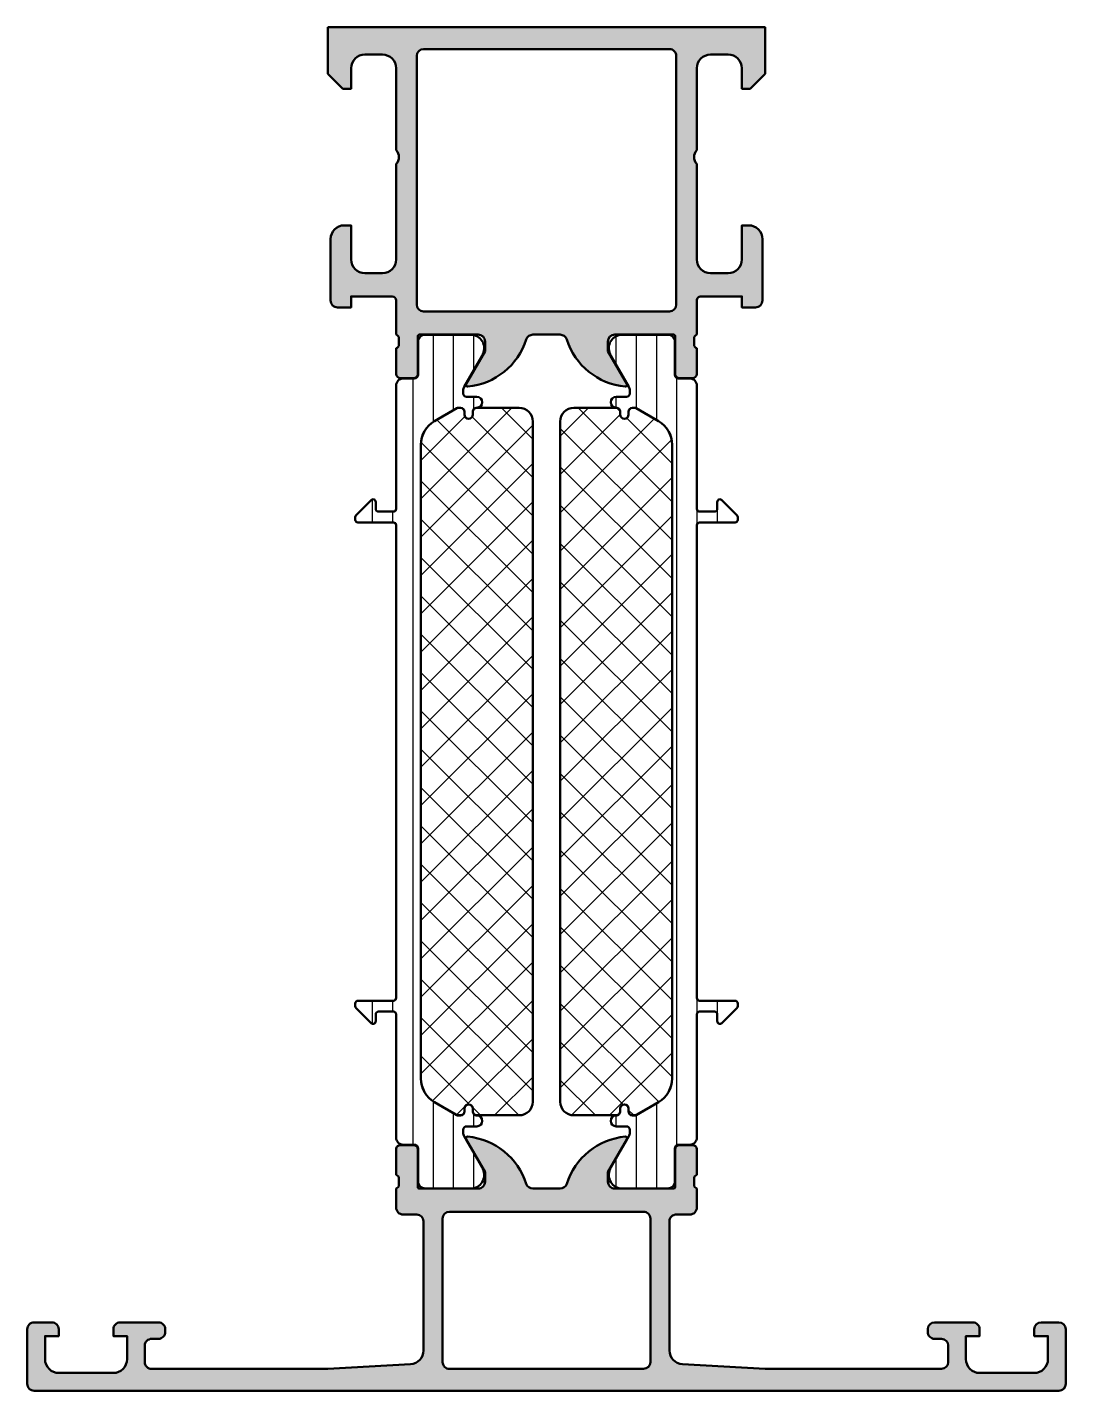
# Model space of a CAD drawing. Extents: x 0 to 76, y 0 to 99.8.
import ezdxf

# ---------------------------------------------------------------- set-up
doc = ezdxf.new("R2010")
doc.units = 0
for name, color, linetype, lineweight in [('0S-Alu contour', 7, 'Continuous', 50), ('0S-Alu hatch', 252, 'Continuous', 25), ('0S-Plastic contour', 254, 'Continuous', 50), ('0S-Plastic hatch', 253, 'Continuous', 25), ('0S-PT contour', 91, 'Continuous', 50), ('0S-PT hatch', 103, 'Continuous', 25)]:
    doc.layers.add(name, color=color, linetype=linetype, lineweight=lineweight)
pattern_1 = [(90, (0, 0), (-1.4859, 0), [])]
pattern_2 = [(135, (0, 0), (-1.403165018917055, -1.403165018917055), []), (225, (0, 0), (1.403165018917055, -1.403165018917055), [])]

# ---------------------------------------------------------------- blocks, each defined once
blk = doc.blocks.new('445660__967BA9CB_FB9E_4D82_89DA_151A6E9D905D_')
at = {"layer": '0S-Alu hatch'}
h = blk.add_hatch(color=256, dxfattribs=at)
edge = h.paths.add_edge_path()
edge.add_line((21.99997015381813, 99.8), (21.99997015381816, 96.4))
edge.add_line((21.99997015381816, 96.4), (23.09997015381813, 95.29999999999998))
edge.add_line((23.09997015381813, 95.29999999999998), (23.69997015381812, 95.29999999999998))
edge.add_line((23.69997015381812, 95.29999999999998), (23.69997015381809, 96.79999999999998))
edge.add_ellipse((24.69997015381809, 96.80000000000001), major_axis=(-0.9999999999999928, 0), ratio=1, start_angle=269.9999999999996, end_angle=360, ccw=False)
edge.add_line((24.69997015381809, 97.80000000000001), (25.99997015381813, 97.80000000000001))
edge.add_ellipse((25.99997015381812, 96.79999999999998), major_axis=(-1.000000000000014, 0), ratio=1, start_angle=180, end_angle=269.9999999999994, ccw=False)
edge.add_line((26.99997015381814, 96.79999999999998), (26.99997015381813, 90.8))
edge.add_ellipse((26.47497015381813, 90.29999999999998), major_axis=(-0.7250000000000014, 0), ratio=1, start_angle=136.3971810272965, end_angle=223.6028189727035, ccw=False)
edge.add_line((26.99997015381813, 89.8), (26.99997015381813, 82.79999999999998))
edge.add_ellipse((25.99997015381814, 82.79999999999998), major_axis=(-0.9999999999999928, 0), ratio=1, start_angle=89.9999999999996, end_angle=180, ccw=False)
edge.add_line((25.99997015381813, 81.79999999999998), (24.69997015381809, 81.79999999999998))
edge.add_ellipse((24.69997015381813, 82.80000000000001), major_axis=(-1.000000000000014, 0), ratio=1, start_angle=0, end_angle=89.99999999999778, ccw=False)
edge.add_line((23.69997015381811, 82.80000000000001), (23.69997015381812, 85.29999999999998))
edge.add_line((23.69997015381812, 85.29999999999998), (23.19997015381812, 85.29999999999998))
edge.add_arc((23.19997015381813, 84.29999999999997), 1.000000000000014, 90.0000000000004, 180)
edge.add_line((22.19997015381812, 84.29999999999997), (22.19997015381812, 79.79999999999998))
edge.add_arc((22.69997015381817, 79.80000000000003), 0.5000000000000498, 180, 270.0000000000073)
edge.add_line((22.69997015381823, 79.29999999999998), (23.69997015381812, 79.29999999999998))
edge.add_line((23.69997015381812, 79.29999999999998), (23.69997015381812, 80.10000000000001))
edge.add_line((23.69997015381812, 80.10000000000001), (26.69997015381818, 80.09999999999998))
edge.add_ellipse((26.69997015381816, 79.79999999999998), major_axis=(-0.2999999999999971, 0), ratio=1, start_angle=180, end_angle=269.9999999999959, ccw=False)
edge.add_line((26.99997015381816, 79.79999999999995), (26.99997015381811, 77.30000000000011))
edge.add_ellipse((26.92113370727502, 77.0324794080069), major_axis=(-0.2788950563275283, 0), ratio=1, start_angle=178.8354106259038, end_angle=253.5801235805044, ccw=False)
edge.add_line((27.19997115381815, 77.02681100000854), (27.19997115381817, 76.57321700000854))
edge.add_ellipse((26.921103058175, 76.56755634053147), major_axis=(-0.2789255417371472, 0), ratio=1, start_angle=106.42459455535459, end_angle=181.1628700728891, ccw=False)
edge.add_line((26.99997015381816, 76.30001300000853), (26.99997015381816, 74.42000200000003))
edge.add_arc((27.29997015381817, 74.42000200000004), 0.3000000000000007, 180, 270)
edge.add_line((27.29997015381817, 74.12000200000004), (28.27994447286095, 74.12000200000003))
edge.add_arc((28.27994447286095, 74.42000200000004), 0.3000000000000114, 269.9999999999993, 360)
edge.add_line((28.57994447286096, 74.42000200000003), (28.57994447286095, 77.18000000000004))
edge.add_ellipse((28.69994447286093, 77.18000000000004), major_axis=(-0.1199999999999797, 0), ratio=1, start_angle=269.9999999999949, end_angle=360, ccw=False)
edge.add_line((28.69994447286094, 77.30000000000001), (32.99997015381808, 77.29999999999995))
edge.add_ellipse((32.99997015381809, 76.79999999999998), major_axis=(-0.4999999999999858, 0), ratio=1, start_angle=180, end_angle=270.0000000000008, ccw=False)
edge.add_line((33.49997015381808, 76.80000000000003), (33.49997015381794, 76.09999999999991))
edge.add_line((33.49997015381794, 76.09999999999991), (32.11847469619562, 73.70717967697242))
edge.add_arc((32.23808993846623, 73.63811978464827), 0.1381197846482605, 149.9999999999914, 275.6225775507939)
edge.add_arc((31.76174691264455, 78.47660886184728), 4.999999999999428, 275.6225775507894, 342.2515836439257)
edge.add_ellipse((36.99997015381832, 76.79999999999944), major_axis=(-0.5000000000005516, 0), ratio=1, start_angle=270.0000000000277, end_angle=342.251583643967, ccw=False)
edge.add_line((36.99997015381808, 77.3), (38.99997015381818, 77.3))
edge.add_ellipse((38.99997015381785, 76.7999999999994), major_axis=(-0.5000000000005969, 0), ratio=1, start_angle=197.7484163560261, end_angle=269.99999999996254, ccw=False)
edge.add_arc((44.2381933949916, 78.47660886184717), 4.999999999999328, 197.7484163560742, 264.3774224492107)
edge.add_arc((43.76185036916996, 73.63811978464831), 0.1381197846483201, 264.3774224491908, 389.9999999999938)
edge.add_line((43.88146561144065, 73.70717967697244), (42.49997015381825, 76.09999999999994))
edge.add_line((42.49997015381825, 76.09999999999994), (42.49997015381821, 76.80000000000004))
edge.add_ellipse((42.99997015381817, 76.80000000000003), major_axis=(-0.4999999999999503, 0), ratio=1, start_angle=270, end_angle=360, ccw=False)
edge.add_line((42.99997015381817, 77.29999999999998), (47.29999583477535, 77.3))
edge.add_ellipse((47.29999583477535, 77.18000000000002), major_axis=(-0.1199999999999761, 0), ratio=1, start_angle=180, end_angle=270, ccw=False)
edge.add_line((47.41999583477531, 77.18000000000002), (47.41999583477531, 74.42000200000003))
edge.add_arc((47.71999583477531, 74.42000200000004), 0.3000000000000043, 180, 270.0000000000013)
edge.add_line((47.71999583477532, 74.12000200000003), (48.6999701538181, 74.12000200000003))
edge.add_arc((48.6999701538181, 74.42000200000004), 0.3000000000000114, 270, 360)
edge.add_line((48.99997015381811, 74.42000200000003), (48.9999701538181, 76.30001300000853))
edge.add_ellipse((49.07883724946128, 76.56755634053148), major_axis=(-0.2789255417371599, 0), ratio=1, start_angle=-1.1628700728833792, end_angle=73.57540544464422, ccw=False)
edge.add_line((48.79996915381809, 76.57321700000853), (48.79996915381809, 77.02681100000854))
edge.add_ellipse((49.07880660036114, 77.03247940800692), major_axis=(-0.278895056327431, 0), ratio=1, start_angle=-73.58012358050689, end_angle=1.1645893740997053, ccw=False)
edge.add_line((48.9999701538181, 77.30000000000003), (48.9999701538181, 79.79999999999995))
edge.add_ellipse((49.29997015381811, 79.79999999999998), major_axis=(-0.3000000000000043, 0), ratio=1, start_angle=269.9999999999932, end_angle=360, ccw=False)
edge.add_line((49.29997015381815, 80.09999999999998), (52.29997015381814, 80.10000000000004))
edge.add_line((52.29997015381814, 80.10000000000004), (52.29997015381814, 79.30000000000001))
edge.add_line((52.29997015381814, 79.30000000000001), (53.29997015381811, 79.29999999999998))
edge.add_arc((53.29997015381813, 79.79999999999998), 0.5, 269.9999999999984, 360)
edge.add_line((53.79997015381813, 79.8), (53.79997015381814, 84.30000000000001))
edge.add_arc((52.79997015381815, 84.30000000000001), 0.9999999999999928, 0, 90.0000000000004)
edge.add_line((52.79997015381814, 85.30000000000001), (52.29997015381814, 85.29999999999998))
edge.add_line((52.29997015381814, 85.29999999999998), (52.29997015381817, 82.80000000000001))
edge.add_ellipse((51.29997015381817, 82.79999999999998), major_axis=(-0.9999999999999928, 0), ratio=1, start_angle=89.9999999999996, end_angle=180, ccw=False)
edge.add_line((51.29997015381817, 81.80000000000001), (49.99997015381813, 81.79999999999998))
edge.add_ellipse((49.99997015381812, 82.79999999999998), major_axis=(-0.9999999999999857, 0), ratio=1, start_angle=0, end_angle=90.0000000000004, ccw=False)
edge.add_line((48.99997015381813, 82.79999999999998), (48.99997015381813, 89.8))
edge.add_ellipse((49.52497015381812, 90.29999999999998), major_axis=(-0.7249999999999939, 0), ratio=1, start_angle=-43.602818972704085, end_angle=43.602818972704085, ccw=False)
edge.add_line((48.99997015381813, 90.8), (48.99997015381813, 96.80000000000001))
edge.add_ellipse((49.99997015381814, 96.80000000000001), major_axis=(-1.000000000000007, 0), ratio=1, start_angle=270.0000000000004, end_angle=360, ccw=False)
edge.add_line((49.99997015381813, 97.80000000000001), (51.29997015381814, 97.80000000000001))
edge.add_ellipse((51.29997015381817, 96.80000000000003), major_axis=(-0.9999999999999715, 0), ratio=1, start_angle=180, end_angle=270.00000000000165, ccw=False)
edge.add_line((52.29997015381814, 96.80000000000003), (52.29997015381814, 95.29999999999998))
edge.add_line((52.29997015381814, 95.29999999999998), (52.89997015381814, 95.29999999999998))
edge.add_line((52.89997015381814, 95.29999999999998), (53.99997015381813, 96.4))
edge.add_line((53.99997015381813, 96.4), (53.99997015381813, 99.8))
edge.add_line((53.99997015381813, 99.8), (21.99997015381813, 99.8))
edge = h.paths.add_edge_path()
edge.add_ellipse((28.99997015381813, 97.70000000000002), major_axis=(-0.5, 0), ratio=1, start_angle=270, end_angle=360, ccw=False)
edge.add_line((28.99997015381813, 98.2), (46.9999701538181, 98.2))
edge.add_ellipse((46.99997015381811, 97.70000000000002), major_axis=(-0.5, 0), ratio=1, start_angle=180, end_angle=270.0000000000008, ccw=False)
edge.add_line((47.4999701538181, 97.70000000000002), (47.49997015381815, 79.5))
edge.add_ellipse((46.99997015381815, 79.5), major_axis=(-0.5, 0), ratio=1, start_angle=90, end_angle=180, ccw=False)
edge.add_line((46.99997015381815, 79), (28.99997015381816, 79))
edge.add_ellipse((28.99997015381816, 79.5), major_axis=(-0.5, 0), ratio=1, start_angle=0, end_angle=90, ccw=False)
edge.add_line((28.49997015381816, 79.5), (28.49997015381813, 97.70000000000002))
at = {"layer": '0S-Alu contour', "color": 7}
for points in [[(21.99997015381813, 99.8), (21.99997015381816, 96.4), (23.09997015381813, 95.29999999999998), (23.69997015381812, 95.29999999999998), (23.69997015381809, 96.79999999999998)], [(52.29997015381814, 96.80000000000003), (52.29997015381814, 95.29999999999998), (52.89997015381814, 95.29999999999998), (53.99997015381813, 96.4), (53.99997015381813, 99.8), (21.99997015381813, 99.8)], [(28.99997015381813, 98.2), (46.9999701538181, 98.2)], [(24.69997015381809, 97.80000000000001), (25.99997015381813, 97.80000000000001)], [(28.49997015381816, 79.5), (28.49997015381813, 97.70000000000002)], [(47.4999701538181, 97.70000000000002), (47.49997015381815, 79.5)], [(49.99997015381813, 97.80000000000001), (51.29997015381814, 97.80000000000001)], [(26.99997015381814, 96.79999999999998), (26.99997015381813, 90.8)], [(48.99997015381813, 90.8), (48.99997015381813, 96.80000000000001)], [(26.99997015381813, 89.8), (26.99997015381813, 82.79999999999998)], [(48.99997015381813, 82.79999999999998), (48.99997015381813, 89.8)], [(23.69997015381811, 82.80000000000001), (23.69997015381812, 85.29999999999998), (23.19997015381812, 85.29999999999998)], [(52.79997015381814, 85.30000000000001), (52.29997015381814, 85.29999999999998), (52.29997015381817, 82.80000000000001)], [(22.19997015381812, 84.29999999999997), (22.19997015381812, 79.79999999999998)], [(53.79997015381813, 79.8), (53.79997015381814, 84.30000000000001)], [(25.99997015381813, 81.79999999999998), (24.69997015381809, 81.79999999999998)], [(51.29997015381817, 81.80000000000001), (49.99997015381813, 81.79999999999998)], [(22.69997015381823, 79.29999999999998), (23.69997015381812, 79.29999999999998), (23.69997015381812, 80.10000000000001), (26.69997015381818, 80.09999999999998)], [(49.29997015381815, 80.09999999999998), (52.29997015381814, 80.10000000000004), (52.29997015381814, 79.30000000000001), (53.29997015381811, 79.29999999999998)], [(26.99997015381816, 79.79999999999995), (26.99997015381811, 77.30000000000011)], [(46.99997015381815, 79), (28.99997015381816, 79)], [(48.9999701538181, 77.30000000000003), (48.9999701538181, 79.79999999999995)], [(27.19997115381815, 77.02681100000854), (27.19997115381817, 76.57321700000854)], [(28.57994447286096, 74.42000200000003), (28.57994447286095, 77.18000000000004)], [(28.69994447286094, 77.30000000000001), (32.99997015381808, 77.29999999999995)], [(36.99997015381808, 77.3), (38.99997015381818, 77.3)], [(42.99997015381817, 77.29999999999998), (47.29999583477535, 77.3)], [(47.41999583477531, 77.18000000000002), (47.41999583477531, 74.42000200000003)], [(48.79996915381809, 76.57321700000853), (48.79996915381809, 77.02681100000854)], [(26.99997015381816, 76.30001300000853), (26.99997015381816, 74.42000200000003)], [(33.49997015381808, 76.80000000000003), (33.49997015381794, 76.09999999999991), (32.11847469619562, 73.70717967697242)], [(43.88146561144065, 73.70717967697244), (42.49997015381825, 76.09999999999994), (42.49997015381821, 76.80000000000004)], [(48.99997015381811, 74.42000200000003), (48.9999701538181, 76.30001300000853)], [(27.29997015381817, 74.12000200000004), (28.27994447286095, 74.12000200000003)], [(47.71999583477532, 74.12000200000003), (48.6999701538181, 74.12000200000003)]]:
    blk.add_lwpolyline(points, dxfattribs=at)
at = {"layer": '0S-Alu contour', "color": 7, "extrusion": (0, 0, -1)}
for centre, radius, start, end in [((-28.99997015381813, 97.70000000000002), 0.5, 0, 90), ((-46.99997015381811, 97.70000000000002), 0.5, 89.9999999999992, 180), ((-24.69997015381809, 96.80000000000001), 0.9999999999999928, 0, 90.0000000000004), ((-25.99997015381812, 96.79999999999998), 1.000000000000014, 90.00000000000063, 180), ((-49.99997015381814, 96.80000000000001), 1.000000000000007, 0, 89.99999999999959), ((-51.29997015381817, 96.80000000000003), 0.9999999999999715, 89.99999999999837, 180), ((-26.47497015381813, 90.29999999999998), 0.7250000000000015, 136.3971810272965, 223.6028189727035), ((-49.52497015381812, 90.29999999999998), 0.7249999999999939, 316.3971810272959, 43.6028189727041), ((-24.69997015381813, 82.80000000000001), 1.000000000000014, 270.0000000000022, 0), ((-25.99997015381814, 82.79999999999998), 0.9999999999999928, 180, 270.0000000000004), ((-49.99997015381812, 82.79999999999998), 0.9999999999999857, 269.9999999999996, 0), ((-51.29997015381817, 82.79999999999998), 0.9999999999999928, 180, 270.0000000000004), ((-26.69997015381816, 79.79999999999998), 0.2999999999999971, 90.00000000000406, 180), ((-49.29997015381811, 79.79999999999998), 0.3000000000000043, 0, 90.0000000000068), ((-28.99997015381816, 79.5), 0.5, 270, 0), ((-46.99997015381815, 79.5), 0.5, 180, 270), ((-26.92113370727502, 77.0324794080069), 0.2788950563275283, 106.4198764194956, 181.1645893740963), ((-28.69994447286093, 77.18000000000004), 0.1199999999999797, 0, 90.00000000000509), ((-32.99997015381809, 76.79999999999998), 0.4999999999999858, 89.9999999999992, 180), ((-36.99997015381832, 76.79999999999944), 0.5000000000005516, 17.74841635603297, 89.99999999997232), ((-38.99997015381785, 76.7999999999994), 0.5000000000005969, 90.00000000003746, 162.2515836439739), ((-42.99997015381817, 76.80000000000003), 0.4999999999999503, 0, 90), ((-47.29999583477535, 77.18000000000002), 0.1199999999999761, 90, 180), ((-49.07880660036114, 77.03247940800692), 0.278895056327431, 358.8354106259003, 73.58012358050703), ((-26.921103058175, 76.56755634053147), 0.2789255417371472, 178.8371299271109, 253.5754054446454), ((-49.07883724946128, 76.56755634053148), 0.2789255417371599, 286.4245945553559, 1.162870072883403)]:
    blk.add_arc(centre, radius, start, end, dxfattribs=at)
at = {"layer": '0S-Alu contour', "color": 7}
for centre, radius, start, end in [((23.19997015381813, 84.29999999999997), 1.000000000000014, 90.0000000000004, 180), ((52.79997015381815, 84.30000000000001), 0.9999999999999928, 0, 90.0000000000004), ((22.69997015381817, 79.80000000000003), 0.5000000000000498, 180, 270.0000000000073), ((53.29997015381813, 79.79999999999998), 0.5, 269.9999999999984, 0), ((31.76174691264455, 78.47660886184728), 4.999999999999428, 275.6225775507894, 342.2515836439257), ((44.2381933949916, 78.47660886184717), 4.999999999999328, 197.7484163560742, 264.3774224492107), ((27.29997015381817, 74.42000200000004), 0.3000000000000007, 180, 270), ((28.27994447286095, 74.42000200000004), 0.3000000000000114, 269.9999999999993, 0), ((47.71999583477531, 74.42000200000004), 0.3000000000000043, 180, 270.0000000000013), ((48.6999701538181, 74.42000200000004), 0.3000000000000114, 270, 0), ((32.23808993846623, 73.63811978464827), 0.1381197846482605, 149.9999999999914, 275.6225775507939), ((43.76185036916996, 73.63811978464831), 0.1381197846483201, 264.3774224491908, 29.99999999999381)]:
    blk.add_arc(centre, radius, start, end, dxfattribs=at)
blk = doc.blocks.new('284611__1ABC6D96_1D42_48DE_B78B_A7A9B4398F55___48828522_964F_4CF4_84F3_9948AF1035FC_')
at = {"layer": '0S-Plastic hatch'}
h = blk.add_hatch(dxfattribs=at)
h.set_pattern_fill('ANSI31', color=256, scale=0.4680000000000001, angle=45, style=0)
h.set_pattern_definition(pattern_1)
edge = h.paths.add_edge_path()
edge.add_line((48.99999999999998, 73.59000567891636), (48.99999999999998, 64.55000000000754))
edge.add_arc((49.19999999999994, 64.55000000000753), 0.1999999999999602, 180, 269.9999999999919)
edge.add_line((49.19999999999991, 64.35000000000757), (50.29999999999596, 64.35000000000746))
edge.add_arc((50.29999999999605, 64.55000000000766), 0.2000000000001876, 269.9999999999735, 360)
edge.add_line((50.49999999999624, 64.55000000000763), (50.49999999999624, 65.05000000000751))
edge.add_ellipse((50.69999999999623, 65.05000000000753), major_axis=(-0.2000000000000028, 0), ratio=1, start_angle=224.9999999999943, end_angle=360, ccw=False)
edge.add_line((50.84142135623356, 65.19142135624483), (51.94142135623353, 64.09142135624484))
edge.add_ellipse((51.79999999999614, 63.95000000000745), major_axis=(-0.2000000000001101, 0), ratio=1, start_angle=180, end_angle=224.9999999999972, ccw=False)
edge.add_line((51.99999999999625, 63.95000000000724), (51.99999999999601, 63.75000000000738))
edge.add_ellipse((51.79999999999623, 63.75000000000731), major_axis=(-0.1999999999997897, 0), ratio=1, start_angle=89.99999999998369, end_angle=180, ccw=False)
edge.add_line((51.79999999999616, 63.55000000000752), (49.19999999999617, 63.55000000000751))
edge.add_arc((49.19999999999616, 63.35000000001129), 0.1999999999962227, 89.99999999999797, 180)
edge.add_line((48.99999999999994, 63.3500000000113), (49.00000000000001, 28.74999999999598))
edge.add_arc((49.19999999999618, 28.74999999999598), 0.199999999996173, 180, 270.0000000000021)
edge.add_line((49.19999999999618, 28.54999999999981), (51.79999999999618, 28.54999999999983))
edge.add_ellipse((51.79999999999623, 28.35000000000003), major_axis=(-0.1999999999997932, 0), ratio=1, start_angle=180, end_angle=270.0000000000122, ccw=False)
edge.add_line((51.99999999999601, 28.34999999999995), (51.99999999999625, 28.15000000000009))
edge.add_ellipse((51.79999999999617, 28.14999999999987), major_axis=(-0.2000000000000739, 0), ratio=1, start_angle=135.0000000000072, end_angle=180, ccw=False)
edge.add_line((51.94142135623355, 28.00857864376252), (50.84142135623356, 26.90857864376251))
edge.add_ellipse((50.69999999999623, 27.04999999999981), major_axis=(-0.2000000000000071, 0), ratio=1, start_angle=0, end_angle=135.0000000000036, ccw=False)
edge.add_line((50.49999999999624, 27.04999999999981), (50.49999999999624, 27.54999999999967))
edge.add_arc((50.29999999999605, 27.54999999999968), 0.2000000000001876, 0, 90.00000000002441)
edge.add_line((50.29999999999596, 27.74999999999987), (49.20000000000375, 27.74999999999977))
edge.add_arc((49.20000000000378, 27.549999999996), 0.2000000000037687, 90.00000000000813, 180)
edge.add_line((49.00000000000002, 27.549999999996), (49.00000000000002, 18.50999432108362))
edge.add_ellipse((48.50000267890918, 18.50999432108363), major_axis=(-0.4999973210908309, 0), ratio=1, start_angle=89.99969301797552, end_angle=180, ccw=False)
edge.add_line((48.5, 18.00999699999998), (47.68966866666667, 18.00999699999998))
edge.add_arc((47.68966866666668, 17.70999699999997), 0.3000000000000114, 90.00000000000136, 180)
edge.add_line((47.38966866666666, 17.70999699999997), (47.39000061706368, 15.30999861706367))
edge.add_ellipse((46.89000463962506, 15.30999597743859), major_axis=(-0.4999959774455833, 0), ratio=1, start_angle=89.99969751881412, end_angle=180.0003024817733, ccw=False)
edge.add_line((46.89000199999999, 14.80999999999997), (43.41346050190053, 14.80999999999997))
edge.add_ellipse((43.55577115089189, 15.79981807472283), major_axis=(-0.9999960709244831, 0), ratio=1, start_angle=-32.72701609983977, end_angle=81.81839194810021, ccw=False)
edge.add_line((42.71451850190053, 16.34045299999997), (44.03303535120478, 18.6241914866604))
edge.add_arc((43.60002263447442, 18.87419146095995), 0.4999999999999899, 330.0000034006552, 360.0057438232341)
edge.add_line((44.10002263196196, 18.87424158527375), (44.0999999999906, 19.0999999999824))
edge.add_arc((43.84999999997312, 19.09999999998249), 0.2500000000174793, 0, 89.99999999999349)
edge.add_line((43.84999999997314, 19.34999999999997), (43.09959336060901, 19.35))
edge.add_ellipse((43.09959336060901, 19.74925907311675), major_axis=(-0.3992590731167524, 0), ratio=1, start_angle=-90, end_angle=90, ccw=False)
edge.add_arc((43.09959336060908, 20.45000000000003), 0.3014818537665249, 269.9999999999892, 360)
edge.add_line((43.40107521437561, 20.44999999999994), (43.4010752143756, 20.65057079528623))
edge.add_ellipse((43.70050441908936, 20.6505707952862), major_axis=(-0.2994292047137605, 0), ratio=1, start_angle=180, end_angle=360, ccw=False)
edge.add_line((43.99993362380313, 20.6505707952862), (43.99993362380313, 20.44999999999994))
edge.add_arc((44.29993362380307, 20.44999999999995), 0.2999999999999474, 180, 266.6063607285442)
edge.add_line((44.28217495791463, 20.1505260782875), (44.46501280946055, 20.15052607828744))
edge.add_arc((44.4650128094603, 20.35052607828743), 0.1999999999999886, 270.0000000000712, 300.0000000000682)
edge.add_line((44.5650128094605, 20.17732099753067), (46.2, 21.12128129211019))
edge.add_arc((45.20000000000005, 22.85333209967905), 1.999999999999963, 299.9999999999989, 360)
edge.add_line((47.20000000000001, 22.85333209967903), (47.2, 69.24666790036815))
edge.add_arc((45.20000000000012, 69.24666790036811), 1.999999999999886, 0, 60.00000000000095)
edge.add_line((46.20000000000003, 70.9787187079369), (44.56501280946051, 71.92267900251662))
edge.add_arc((44.46501280946054, 71.74947392175964), 0.2000000000000472, 60.00000000001675, 90.0000000000122)
edge.add_line((44.4650128094605, 71.9494739217597), (44.28217495791465, 71.94947392175965))
edge.add_arc((44.29993362380307, 71.65000000004719), 0.2999999999999496, 93.39363927145294, 180)
edge.add_line((43.99993362380313, 71.65000000004721), (43.99993362380312, 71.44942920476097))
edge.add_ellipse((43.70050441908936, 71.44942920476096), major_axis=(-0.2994292047137605, 0), ratio=1, start_angle=0, end_angle=180, ccw=False)
edge.add_line((43.4010752143756, 71.44942920476092), (43.4010752143756, 71.65000000004713))
edge.add_arc((43.09959336060904, 71.65000000004706), 0.3014818537665604, 0, 90.00000000000406)
edge.add_ellipse((43.09959336060901, 72.35074092693038), major_axis=(-0.3992590731167667, 0), ratio=1, start_angle=-89.99999999999898, end_angle=90.00000000000102, ccw=False)
edge.add_line((43.09959336060901, 72.75000000004712), (43.84999999997311, 72.75000000004721))
edge.add_arc((43.84999999997313, 73.00000000006469), 0.2500000000174651, 269.9999999999951, 360)
edge.add_line((44.0999999999906, 73.00000000006469), (44.10002263196195, 73.22575841472624))
edge.add_arc((43.60002263447445, 73.22580853904005), 0.4999999999999393, 359.9942561767659, 389.9999965993448)
edge.add_line((44.03303535120477, 73.47580851333957), (42.71451850190053, 75.75954699999998))
edge.add_ellipse((43.55577115089189, 76.30018192527712), major_axis=(-0.9999960709244742, 0), ratio=1, start_angle=-81.8183919481005, end_angle=32.727016099839375, ccw=False)
edge.add_line((43.41346050190053, 77.28999999999996), (46.89000199999997, 77.28999999999999))
edge.add_ellipse((46.89000463962504, 76.79000402256133), major_axis=(-0.4999959774456259, 0), ratio=1, start_angle=179.9996975182268, end_angle=270.00030248118503, ccw=False)
edge.add_line((47.39000061706369, 76.79000138293628), (47.38966866666666, 74.39000299999998))
edge.add_arc((47.68966866666665, 74.39000299999998), 0.2999999999999829, 180, 270.0000000000013)
edge.add_line((47.68966866666666, 74.090003), (48.50000000000001, 74.09000299999997))
edge.add_ellipse((48.50000267890919, 73.59000567891636), major_axis=(-0.4999973210907883, 0), ratio=1, start_angle=180, end_angle=270.0003069820254, ccw=False)
at = {"layer": '0S-Plastic contour', "color": 7}
for points in [[(43.41346050190053, 77.28999999999996), (46.89000199999997, 77.28999999999999)], [(47.39000061706369, 76.79000138293628), (47.38966866666666, 74.39000299999998)], [(44.03303535120477, 73.47580851333957), (42.71451850190053, 75.75954699999998)], [(47.68966866666666, 74.090003), (48.50000000000001, 74.09000299999997)], [(44.0999999999906, 73.00000000006469), (44.10002263196195, 73.22575841472624)], [(48.99999999999998, 73.59000567891636), (48.99999999999998, 64.55000000000754)], [(43.09959336060901, 72.75000000004712), (43.84999999997311, 72.75000000004721)], [(44.4650128094605, 71.9494739217597), (44.28217495791465, 71.94947392175965)], [(46.20000000000003, 70.9787187079369), (44.56501280946051, 71.92267900251662)], [(43.4010752143756, 71.44942920476092), (43.4010752143756, 71.65000000004713)], [(43.99993362380313, 71.65000000004721), (43.99993362380312, 71.44942920476097)], [(47.20000000000001, 22.85333209967903), (47.2, 69.24666790036815)], [(50.49999999999624, 64.55000000000763), (50.49999999999624, 65.05000000000751)], [(50.84142135623356, 65.19142135624483), (51.94142135623353, 64.09142135624484)], [(49.19999999999991, 64.35000000000757), (50.29999999999596, 64.35000000000746)], [(51.99999999999625, 63.95000000000724), (51.99999999999601, 63.75000000000738)], [(48.99999999999994, 63.3500000000113), (49.00000000000001, 28.74999999999598)], [(51.79999999999616, 63.55000000000752), (49.19999999999617, 63.55000000000751)], [(49.19999999999618, 28.54999999999981), (51.79999999999618, 28.54999999999983)], [(51.94142135623355, 28.00857864376252), (50.84142135623356, 26.90857864376251)], [(51.99999999999601, 28.34999999999995), (51.99999999999625, 28.15000000000009)], [(49.00000000000002, 27.549999999996), (49.00000000000002, 18.50999432108362)], [(50.29999999999596, 27.74999999999987), (49.20000000000375, 27.74999999999977)], [(50.49999999999624, 27.04999999999981), (50.49999999999624, 27.54999999999967)], [(44.5650128094605, 20.17732099753067), (46.2, 21.12128129211019)], [(43.40107521437561, 20.44999999999994), (43.4010752143756, 20.65057079528623)], [(43.99993362380313, 20.6505707952862), (43.99993362380313, 20.44999999999994)], [(44.28217495791463, 20.1505260782875), (44.46501280946055, 20.15052607828744)], [(43.84999999997314, 19.34999999999997), (43.09959336060901, 19.35)], [(44.10002263196196, 18.87424158527375), (44.0999999999906, 19.0999999999824)], [(42.71451850190053, 16.34045299999997), (44.03303535120478, 18.6241914866604)], [(48.5, 18.00999699999998), (47.68966866666667, 18.00999699999998)], [(47.38966866666666, 17.70999699999997), (47.39000061706368, 15.30999861706367)], [(46.89000199999999, 14.80999999999997), (43.41346050190053, 14.80999999999997)]]:
    blk.add_lwpolyline(points, dxfattribs=at)
at = {"layer": '0S-Plastic contour', "color": 7, "extrusion": (0, 0, -1)}
for centre, radius, start, end in [((-43.55577115089189, 76.30018192527712), 0.9999960709244742, 327.2729839001606, 81.81839194810057), ((-46.89000463962504, 76.79000402256133), 0.4999959774456259, 89.99969751881494, 180.0003024817733), ((-48.50000267890919, 73.59000567891636), 0.4999973210907883, 89.99969301797461, 180), ((-43.09959336060901, 72.35074092693038), 0.3992590731167667, 269.999999999999, 89.99999999999898), ((-43.70050441908936, 71.44942920476096), 0.2994292047137605, 180, 0), ((-50.69999999999623, 65.05000000000753), 0.2000000000000028, 0, 135.0000000000057), ((-51.79999999999614, 63.95000000000745), 0.2000000000001101, 135.0000000000028, 180), ((-51.79999999999623, 63.75000000000731), 0.1999999999997897, 180, 270.0000000000163), ((-51.79999999999623, 28.35000000000003), 0.1999999999997932, 89.99999999998779, 180), ((-51.79999999999617, 28.14999999999987), 0.2000000000000739, 180, 224.9999999999928), ((-50.69999999999623, 27.04999999999981), 0.2000000000000071, 224.9999999999964, 0), ((-43.09959336060901, 19.74925907311675), 0.3992590731167524, 270, 90), ((-43.70050441908936, 20.6505707952862), 0.2994292047137605, 0, 180), ((-48.50000267890918, 18.50999432108363), 0.4999973210908309, 180, 270.0003069820245), ((-43.55577115089189, 15.79981807472283), 0.9999960709244831, 278.1816080518998, 32.72701609983985), ((-46.89000463962506, 15.30999597743859), 0.4999959774455833, 179.9996975182267, 270.0003024811859)]:
    blk.add_arc(centre, radius, start, end, dxfattribs=at)
at = {"layer": '0S-Plastic contour', "color": 7}
for centre, radius, start, end in [((47.68966866666665, 74.39000299999998), 0.2999999999999829, 180, 270.0000000000013), ((43.84999999997313, 73.00000000006469), 0.2500000000174651, 269.9999999999951, 0), ((43.60002263447445, 73.22580853904005), 0.4999999999999393, 359.9942561767659, 29.99999659934479), ((43.09959336060904, 71.65000000004706), 0.3014818537665604, 0, 90.00000000000406), ((44.29993362380307, 71.65000000004719), 0.2999999999999496, 93.39363927145294, 180), ((44.46501280946054, 71.74947392175964), 0.2000000000000472, 60.00000000001675, 90.0000000000122), ((45.20000000000012, 69.24666790036811), 1.999999999999886, 0, 60.00000000000095), ((49.19999999999994, 64.55000000000753), 0.1999999999999602, 180, 269.9999999999919), ((50.29999999999605, 64.55000000000766), 0.2000000000001876, 269.9999999999735, 0), ((49.19999999999616, 63.35000000001129), 0.1999999999962227, 89.99999999999797, 180), ((49.19999999999618, 28.74999999999598), 0.199999999996173, 180, 270.0000000000021), ((49.20000000000378, 27.549999999996), 0.2000000000037687, 90.00000000000813, 180), ((50.29999999999605, 27.54999999999968), 0.2000000000001876, 0, 90.00000000002441), ((45.20000000000005, 22.85333209967905), 1.999999999999963, 299.9999999999989, 0), ((43.09959336060908, 20.45000000000003), 0.3014818537665249, 269.9999999999892, 0), ((44.29993362380307, 20.44999999999995), 0.2999999999999474, 180, 266.6063607285442), ((44.4650128094603, 20.35052607828743), 0.1999999999999886, 270.0000000000712, 300.0000000000682), ((43.84999999997312, 19.09999999998249), 0.2500000000174793, 0, 89.99999999999349), ((43.60002263447442, 18.87419146095995), 0.4999999999999899, 330.0000034006552, 0.0057438232341285), ((47.68966866666668, 17.70999699999997), 0.3000000000000114, 90.00000000000136, 180)]:
    blk.add_arc(centre, radius, start, end, dxfattribs=at)
blk = doc.blocks.new('284611__B5E89534_F81C_4F9C_BC76_E27C38436B79___E66BEAA4_BAEE_4CB1_8D9A_259A2D4CEC82_')
at = {"layer": '0S-Plastic hatch'}
h = blk.add_hatch(dxfattribs=at)
h.set_pattern_fill('ANSI31', color=256, scale=0.4680000000000001, angle=45, style=0)
h.set_pattern_definition(pattern_1)
edge = h.paths.add_edge_path()
edge.add_line((27.00000000000002, 73.59000567891636), (27.00000000000001, 64.55000000000754))
edge.add_ellipse((26.80000000000003, 64.55000000000754), major_axis=(-0.1999999999999815, 0), ratio=1, start_angle=90.00000000001529, end_angle=180, ccw=False)
edge.add_line((26.80000000000009, 64.35000000000757), (25.70000000000405, 64.35000000000746))
edge.add_ellipse((25.70000000000398, 64.55000000000767), major_axis=(-0.200000000000216, 0), ratio=1, start_angle=0, end_angle=90.0000000000204, ccw=False)
edge.add_line((25.50000000000377, 64.55000000000763), (25.50000000000377, 65.05000000000751))
edge.add_arc((25.30000000000376, 65.05000000000751), 0.2000000000000135, 0, 135.0000000000007)
edge.add_line((25.15857864376644, 65.19142135624483), (24.05857864376647, 64.09142135624484))
edge.add_arc((24.20000000000383, 63.95000000000746), 0.200000000000075, 134.9999999999964, 180)
edge.add_line((24.00000000000375, 63.95000000000724), (24.000000000004, 63.75000000000738))
edge.add_arc((24.20000000000379, 63.75000000000732), 0.1999999999998039, 180, 270.0000000000143)
edge.add_line((24.20000000000384, 63.55000000000752), (26.80000000000384, 63.55000000000751))
edge.add_ellipse((26.80000000000384, 63.35000000001129), major_axis=(-0.1999999999962227, 0), ratio=1, start_angle=180, end_angle=270.000000000001, ccw=False)
edge.add_line((27.00000000000007, 63.3500000000113), (26.99999999999999, 28.74999999999598))
edge.add_ellipse((26.80000000000383, 28.74999999999597), major_axis=(-0.1999999999961588, 0), ratio=1, start_angle=89.9999999999979, end_angle=180, ccw=False)
edge.add_line((26.80000000000383, 28.54999999999981), (24.20000000000382, 28.54999999999983))
edge.add_arc((24.20000000000379, 28.35000000000003), 0.1999999999997932, 89.99999999998983, 180)
edge.add_line((24.000000000004, 28.34999999999995), (24.00000000000375, 28.15000000000009))
edge.add_arc((24.20000000000379, 28.14999999999985), 0.2000000000000348, 180, 224.9999999999985)
edge.add_line((24.05857864376645, 28.00857864376252), (25.15857864376644, 26.90857864376251))
edge.add_arc((25.30000000000376, 27.04999999999982), 0.2000000000000071, 224.9999999999978, 360)
edge.add_line((25.50000000000377, 27.04999999999981), (25.50000000000377, 27.54999999999967))
edge.add_ellipse((25.70000000000396, 27.54999999999967), major_axis=(-0.2000000000001911, 0), ratio=1, start_angle=269.9999999999746, end_angle=360, ccw=False)
edge.add_line((25.70000000000405, 27.74999999999987), (26.79999999999625, 27.74999999999977))
edge.add_ellipse((26.79999999999622, 27.54999999999599), major_axis=(-0.2000000000037723, 0), ratio=1, start_angle=180, end_angle=269.99999999999187, ccw=False)
edge.add_line((26.99999999999999, 27.549999999996), (26.99999999999999, 18.50999432108362))
edge.add_arc((27.4999973210908, 18.50999432108362), 0.4999973210908167, 180, 270.0003069820266)
edge.add_line((27.5, 18.00999699999998), (28.31033133333334, 18.00999699999998))
edge.add_ellipse((28.31033133333333, 17.70999699999997), major_axis=(-0.3000000000000043, 0), ratio=1, start_angle=180, end_angle=269.9999999999993, ccw=False)
edge.add_line((28.61033133333334, 17.70999699999997), (28.60999938293632, 15.30999861706367))
edge.add_arc((29.10999536037493, 15.30999597743859), 0.4999959774455833, 179.9996975182267, 270.0003024811859)
edge.add_line((29.10999800000001, 14.80999999999997), (32.58653949809948, 14.80999999999997))
edge.add_arc((32.44422884910813, 15.79981807472282), 0.9999960709244785, 278.1816080518995, 392.7270160998404)
edge.add_line((33.28548149809948, 16.34045299999997), (31.96696464879522, 18.6241914866604))
edge.add_ellipse((32.39997736552562, 18.87419146095996), major_axis=(-0.5000000000000199, 0), ratio=1, start_angle=-0.005743823234126921, end_angle=29.999996599344172, ccw=False)
edge.add_line((31.89997736803804, 18.87424158527375), (31.9000000000094, 19.0999999999824))
edge.add_ellipse((32.15000000002687, 19.0999999999825), major_axis=(-0.2500000000174722, 0), ratio=1, start_angle=270.0000000000049, end_angle=360, ccw=False)
edge.add_line((32.15000000002685, 19.34999999999997), (32.90040663939098, 19.35))
edge.add_arc((32.90040663939098, 19.74925907311675), 0.3992590731167524, 270, 450)
edge.add_ellipse((32.90040663939092, 20.45000000000002), major_axis=(-0.3014818537665178, 0), ratio=1, start_angle=0, end_angle=90.00000000001222, ccw=False)
edge.add_line((32.5989247856244, 20.44999999999994), (32.5989247856244, 20.65057079528623))
edge.add_arc((32.29949558091064, 20.6505707952862), 0.2994292047137605, 0, 180)
edge.add_line((32.00006637619688, 20.65057079528617), (32.00006637619688, 20.44999999999994))
edge.add_ellipse((31.70006637619693, 20.44999999999994), major_axis=(-0.2999999999999439, 0), ratio=1, start_angle=93.39363927145251, end_angle=180, ccw=False)
edge.add_line((31.71782504208535, 20.1505260782875), (31.53498719053946, 20.15052607828744))
edge.add_ellipse((31.5349871905397, 20.35052607828742), major_axis=(-0.1999999999999815, 0), ratio=1, start_angle=59.99999999993082, end_angle=89.99999999993082, ccw=False)
edge.add_line((31.4349871905395, 20.17732099753067), (29.8, 21.12128129211019))
edge.add_ellipse((30.79999999999997, 22.85333209967906), major_axis=(-1.999999999999982, 0), ratio=1, start_angle=0, end_angle=60.00000000000068, ccw=False)
edge.add_line((28.79999999999999, 22.85333209967903), (28.8, 69.24666790036815))
edge.add_ellipse((30.79999999999988, 69.24666790036811), major_axis=(-1.999999999999882, 0), ratio=1, start_angle=299.99999999999903, end_angle=360, ccw=False)
edge.add_line((29.79999999999997, 70.9787187079369), (31.43498719053949, 71.92267900251662))
edge.add_ellipse((31.53498719053946, 71.74947392175967), major_axis=(-0.2000000000000313, 0), ratio=1, start_angle=269.99999999998477, end_angle=299.9999999999835, ccw=False)
edge.add_line((31.53498719053951, 71.9494739217597), (31.71782504208535, 71.94947392175965))
edge.add_ellipse((31.70006637619693, 71.6500000000472), major_axis=(-0.2999999999999496, 0), ratio=1, start_angle=180, end_angle=266.6063607285469, ccw=False)
edge.add_line((32.00006637619688, 71.65000000004721), (32.00006637619688, 71.44942920476097))
edge.add_arc((32.29949558091064, 71.44942920476096), 0.2994292047137605, 180, 360)
edge.add_line((32.5989247856244, 71.44942920476095), (32.5989247856244, 71.65000000004713))
edge.add_ellipse((32.90040663939098, 71.65000000004704), major_axis=(-0.3014818537665818, 0), ratio=1, start_angle=269.99999999999864, end_angle=360, ccw=False)
edge.add_arc((32.90040663939099, 72.35074092693037), 0.3992590731167667, 270, 450)
edge.add_line((32.90040663939099, 72.75000000004712), (32.15000000002689, 72.75000000004721))
edge.add_ellipse((32.15000000002686, 73.00000000006466), major_axis=(-0.2500000000174509, 0), ratio=1, start_angle=0, end_angle=90.00000000000648, ccw=False)
edge.add_line((31.9000000000094, 73.0000000000647), (31.89997736803805, 73.22575841472624))
edge.add_ellipse((32.39997736552555, 73.22580853904003), major_axis=(-0.4999999999999464, 0), ratio=1, start_angle=-29.99999659934622, end_angle=0.005743823234126921, ccw=False)
edge.add_line((31.96696464879523, 73.47580851333957), (33.28548149809947, 75.75954699999998))
edge.add_arc((32.44422884910812, 76.30018192527713), 0.9999960709244565, 327.2729839001598, 441.8183919481008)
edge.add_line((32.58653949809946, 77.28999999999996), (29.10999800000003, 77.28999999999999))
edge.add_arc((29.10999536037495, 76.79000402256135), 0.4999959774456117, 89.99969751881414, 180.0003024817733)
edge.add_line((28.60999938293631, 76.79000138293628), (28.61033133333334, 74.39000299999998))
edge.add_ellipse((28.31033133333333, 74.390003), major_axis=(-0.3000000000000043, 0), ratio=1, start_angle=90.00000000000199, end_angle=180, ccw=False)
edge.add_line((28.31033133333334, 74.090003), (27.5, 74.09000299999997))
edge.add_arc((27.4999973210908, 73.59000567891637), 0.4999973210907741, 89.99969301797381, 180)
at = {"layer": '0S-Plastic contour', "color": 7}
for points in [[(32.58653949809946, 77.28999999999996), (29.10999800000003, 77.28999999999999)], [(28.60999938293631, 76.79000138293628), (28.61033133333334, 74.39000299999998)], [(31.96696464879523, 73.47580851333957), (33.28548149809947, 75.75954699999998)], [(28.31033133333334, 74.090003), (27.5, 74.09000299999997)], [(27.00000000000002, 73.59000567891636), (27.00000000000001, 64.55000000000754)], [(31.9000000000094, 73.0000000000647), (31.89997736803805, 73.22575841472624)], [(29.79999999999997, 70.9787187079369), (31.43498719053949, 71.92267900251662)], [(31.53498719053951, 71.9494739217597), (31.71782504208535, 71.94947392175965)], [(32.90040663939099, 72.75000000004712), (32.15000000002689, 72.75000000004721)], [(32.00006637619688, 71.65000000004721), (32.00006637619688, 71.44942920476097)], [(32.5989247856244, 71.44942920476095), (32.5989247856244, 71.65000000004713)], [(28.79999999999999, 22.85333209967903), (28.8, 69.24666790036815)], [(25.15857864376644, 65.19142135624483), (24.05857864376647, 64.09142135624484)], [(25.50000000000377, 64.55000000000763), (25.50000000000377, 65.05000000000751)], [(24.00000000000375, 63.95000000000724), (24.000000000004, 63.75000000000738)], [(26.80000000000009, 64.35000000000757), (25.70000000000405, 64.35000000000746)], [(24.20000000000384, 63.55000000000752), (26.80000000000384, 63.55000000000751)], [(27.00000000000007, 63.3500000000113), (26.99999999999999, 28.74999999999598)], [(24.000000000004, 28.34999999999995), (24.00000000000375, 28.15000000000009)], [(24.05857864376645, 28.00857864376252), (25.15857864376644, 26.90857864376251)], [(26.80000000000383, 28.54999999999981), (24.20000000000382, 28.54999999999983)], [(25.50000000000377, 27.04999999999981), (25.50000000000377, 27.54999999999967)], [(25.70000000000405, 27.74999999999987), (26.79999999999625, 27.74999999999977)], [(26.99999999999999, 27.549999999996), (26.99999999999999, 18.50999432108362)], [(31.4349871905395, 20.17732099753067), (29.8, 21.12128129211019)], [(31.71782504208535, 20.1505260782875), (31.53498719053946, 20.15052607828744)], [(32.00006637619688, 20.65057079528617), (32.00006637619688, 20.44999999999994)], [(32.5989247856244, 20.44999999999994), (32.5989247856244, 20.65057079528623)], [(31.89997736803804, 18.87424158527375), (31.9000000000094, 19.0999999999824)], [(32.15000000002685, 19.34999999999997), (32.90040663939098, 19.35)], [(27.5, 18.00999699999998), (28.31033133333334, 18.00999699999998)], [(33.28548149809948, 16.34045299999997), (31.96696464879522, 18.6241914866604)], [(28.61033133333334, 17.70999699999997), (28.60999938293632, 15.30999861706367)], [(29.10999800000001, 14.80999999999997), (32.58653949809948, 14.80999999999997)]]:
    blk.add_lwpolyline(points, dxfattribs=at)
for centre, radius, start, end in [((29.10999536037495, 76.79000402256135), 0.4999959774456117, 89.99969751881414, 180.0003024817733), ((32.44422884910812, 76.30018192527713), 0.9999960709244565, 327.2729839001598, 81.81839194810085), ((27.4999973210908, 73.59000567891637), 0.4999973210907741, 89.99969301797381, 180), ((32.90040663939099, 72.35074092693037), 0.3992590731167667, 270, 90), ((32.29949558091064, 71.44942920476096), 0.2994292047137605, 180, 0), ((25.30000000000376, 65.05000000000751), 0.2000000000000135, 0, 135.0000000000007), ((24.20000000000383, 63.95000000000746), 0.200000000000075, 134.9999999999964, 180), ((24.20000000000379, 63.75000000000732), 0.1999999999998039, 180, 270.0000000000143), ((24.20000000000379, 28.35000000000003), 0.1999999999997932, 89.99999999998983, 180), ((24.20000000000379, 28.14999999999985), 0.2000000000000348, 180, 224.9999999999985), ((25.30000000000376, 27.04999999999982), 0.2000000000000071, 224.9999999999978, 0), ((32.29949558091064, 20.6505707952862), 0.2994292047137605, 0, 180), ((32.90040663939098, 19.74925907311675), 0.3992590731167524, 270, 90), ((27.4999973210908, 18.50999432108362), 0.4999973210908167, 180, 270.0003069820266), ((32.44422884910813, 15.79981807472282), 0.9999960709244785, 278.1816080518995, 32.72701609984042), ((29.10999536037493, 15.30999597743859), 0.4999959774455833, 179.9996975182267, 270.0003024811859)]:
    blk.add_arc(centre, radius, start, end, dxfattribs=at)
at = {"layer": '0S-Plastic contour', "color": 7, "extrusion": (0, 0, -1)}
for centre, radius, start, end in [((-28.31033133333333, 74.390003), 0.3000000000000043, 180, 269.999999999998), ((-32.39997736552555, 73.22580853904003), 0.4999999999999464, 359.9942561767659, 29.9999965993462), ((-32.15000000002686, 73.00000000006466), 0.2500000000174509, 269.9999999999935, 0), ((-31.53498719053946, 71.74947392175967), 0.2000000000000313, 60.00000000001647, 90.00000000001525), ((-31.70006637619693, 71.6500000000472), 0.2999999999999496, 93.3936392714531, 180), ((-32.90040663939098, 71.65000000004704), 0.3014818537665818, 0, 90.00000000000134), ((-30.79999999999988, 69.24666790036811), 1.999999999999882, 0, 60.00000000000095), ((-25.70000000000398, 64.55000000000767), 0.200000000000216, 269.9999999999796, 0), ((-26.80000000000003, 64.55000000000754), 0.1999999999999815, 180, 269.9999999999847), ((-26.80000000000384, 63.35000000001129), 0.1999999999962227, 89.99999999999898, 180), ((-26.80000000000383, 28.74999999999597), 0.1999999999961588, 180, 270.0000000000021), ((-25.70000000000396, 27.54999999999967), 0.2000000000001911, 0, 90.00000000002542), ((-26.79999999999622, 27.54999999999599), 0.2000000000037723, 90.00000000000813, 180), ((-30.79999999999997, 22.85333209967906), 1.999999999999982, 299.9999999999993, 0), ((-31.5349871905397, 20.35052607828742), 0.1999999999999815, 270.0000000000692, 300.0000000000692), ((-31.70006637619693, 20.44999999999994), 0.2999999999999439, 180, 266.6063607285475), ((-32.90040663939092, 20.45000000000002), 0.3014818537665178, 269.9999999999878, 0), ((-32.15000000002687, 19.0999999999825), 0.2500000000174722, 0, 89.99999999999511), ((-28.31033133333333, 17.70999699999997), 0.3000000000000043, 90.00000000000067, 180), ((-32.39997736552562, 18.87419146095996), 0.5000000000000199, 330.0000034006558, 0.0057438232341285)]:
    blk.add_arc(centre, radius, start, end, dxfattribs=at)
blk = doc.blocks.new('441950__BDA08971_BE68_4DD6_9B54_F394F1C5DF76_')
at = {"layer": '0S-PT hatch'}
h = blk.add_hatch(dxfattribs=at)
h.set_pattern_fill('ANSI37', color=256, scale=0.625, angle=90, style=0)
h.set_pattern_definition(pattern_2)
edge = h.paths.add_edge_path()
edge.add_arc((36.00000000000004, 21.14979668028089), 0.9899999999999629, 270.0000000000021, 360)
edge.add_line((36.99000000000001, 21.14979668028092), (36.99, 70.95020331971907))
edge.add_arc((36.00000000000004, 70.95020331971905), 0.9899999999999664, 0, 90.00000000100214)
edge.add_line((35.99999999998272, 71.94020331971902), (32.90040663939105, 71.94020331969547))
edge.add_arc((32.90040663939102, 71.64979668030446), 0.2904066393910085, 89.999999999993, 180)
edge.add_line((32.61000000000001, 71.64979668030449), (32.61, 71.44922588506543))
edge.add_ellipse((32.30003318809844, 71.44922588506543), major_axis=(-0.3099668119015604, 0), ratio=1, start_angle=0, end_angle=180, ccw=False)
edge.add_line((31.99006637619688, 71.44922588506543), (31.99006637619687, 71.64979668035167))
edge.add_arc((31.70006637619688, 71.64979668035168), 0.2899999999999991, 0, 86.54832819377982)
edge.add_line((31.71752629167189, 71.93927060206417), (31.53498719053951, 71.93927060206416))
edge.add_arc((31.53498719053954, 71.74927060206421), 0.1899999999999409, 90.00000000000644, 120.0000000000073)
edge.add_line((31.43998719053954, 71.9138154287832), (29.80499999999999, 70.96985513420363))
edge.add_arc((30.79999999999998, 69.24646458067261), 1.989999999999984, 120.0000000000001, 180)
edge.add_line((28.81, 69.24646458067261), (28.80999999999999, 22.85312877998356))
edge.add_arc((30.79999999999998, 22.85312877998357), 1.989999999999987, 180, 240.0000000000003)
edge.add_line((29.805, 21.12973822645254), (31.43998719053954, 20.18577793187297))
edge.add_arc((31.53498719053955, 20.35032275859201), 0.1899999999999984, 239.9999999999951, 269.9999999999957)
edge.add_line((31.53498719053953, 20.16032275859201), (31.71752629167173, 20.16032275859201))
edge.add_arc((31.70006637619688, 20.4497966803045), 0.2899999999999906, 273.4516718061873, 360)
edge.add_line((31.99006637619687, 20.4497966803045), (31.99006637619687, 20.65036747559074))
edge.add_ellipse((32.29949558091064, 20.65036747559074), major_axis=(-0.3094292047137621, 0), ratio=1, start_angle=180, end_angle=360, ccw=False)
edge.add_line((32.6089247856244, 20.65036747559074), (32.6089247856244, 20.4497966803045))
edge.add_arc((32.8989247856244, 20.4497966803045), 0.2900000000000062, 180, 270)
edge.add_line((32.8989247856244, 20.15979668030449), (36.00000000000008, 20.15979668028093))
at = {"layer": '0S-PT contour', "color": 7}
for points in [[(31.43998719053954, 71.9138154287832), (29.80499999999999, 70.96985513420363)], [(31.71752629167189, 71.93927060206417), (31.53498719053951, 71.93927060206416)], [(35.99999999998272, 71.94020331971902), (32.90040663939105, 71.94020331969547)], [(31.99006637619688, 71.44922588506543), (31.99006637619687, 71.64979668035167)], [(32.61000000000001, 71.64979668030449), (32.61, 71.44922588506543)], [(36.99000000000001, 21.14979668028092), (36.99, 70.95020331971907)], [(28.81, 69.24646458067261), (28.80999999999999, 22.85312877998356)], [(29.805, 21.12973822645254), (31.43998719053954, 20.18577793187297)], [(31.53498719053953, 20.16032275859201), (31.71752629167173, 20.16032275859201)], [(31.99006637619687, 20.4497966803045), (31.99006637619687, 20.65036747559074)], [(32.6089247856244, 20.65036747559074), (32.6089247856244, 20.4497966803045)], [(32.8989247856244, 20.15979668030449), (36.00000000000008, 20.15979668028093)]]:
    blk.add_lwpolyline(points, dxfattribs=at)
for centre, radius, start, end in [((31.53498719053954, 71.74927060206421), 0.1899999999999409, 90.00000000000644, 120.0000000000073), ((31.70006637619688, 71.64979668035168), 0.2899999999999991, 0, 86.54832819377982), ((32.90040663939102, 71.64979668030446), 0.2904066393910085, 89.999999999993, 180), ((36.00000000000004, 70.95020331971905), 0.9899999999999664, 0, 90.00000000100214), ((30.79999999999998, 69.24646458067261), 1.989999999999984, 120.0000000000001, 180), ((30.79999999999998, 22.85312877998357), 1.989999999999987, 180, 240.0000000000003), ((36.00000000000004, 21.14979668028089), 0.9899999999999629, 270.0000000000021, 0), ((31.53498719053955, 20.35032275859201), 0.1899999999999984, 239.9999999999951, 269.9999999999957), ((31.70006637619688, 20.4497966803045), 0.2899999999999906, 273.4516718061873, 0), ((32.8989247856244, 20.4497966803045), 0.2900000000000062, 180, 270)]:
    blk.add_arc(centre, radius, start, end, dxfattribs=at)
at = {"layer": '0S-PT contour', "color": 7, "extrusion": (0, 0, -1)}
for centre, radius, start, end in [((-32.30003318809844, 71.44922588506543), 0.3099668119015604, 180, 0), ((-32.29949558091064, 20.65036747559074), 0.3094292047137621, 0, 180)]:
    blk.add_arc(centre, radius, start, end, dxfattribs=at)
blk = doc.blocks.new('441950__43CE55D3_06FB_4BA8_859B_03199B22262C_')
at = {"layer": '0S-PT hatch'}
h = blk.add_hatch(dxfattribs=at)
h.set_pattern_fill('ANSI37', color=256, scale=0.625, angle=90, style=0)
h.set_pattern_definition(pattern_2)
edge = h.paths.add_edge_path()
edge.add_line((39.99999999999992, 20.15979668028093), (43.10107521437561, 20.15979668030449))
edge.add_arc((43.1010752143756, 20.4497966803045), 0.2900000000000133, 270.0000000000014, 360)
edge.add_line((43.3910752143756, 20.4497966803045), (43.3910752143756, 20.65036747559074))
edge.add_ellipse((43.70050441908936, 20.65036747559074), major_axis=(-0.3094292047137586, 0), ratio=1, start_angle=180, end_angle=360, ccw=False)
edge.add_line((44.00993362380313, 20.65036747559074), (44.00993362380313, 20.4497966803045))
edge.add_arc((44.29993362380311, 20.4497966803045), 0.289999999999992, 180, 266.5483281938149)
edge.add_line((44.28247370832828, 20.16032275859201), (44.46501280946047, 20.16032275859201))
edge.add_arc((44.46501280946047, 20.350322758592), 0.1899999999999871, 270.0000000000021, 300.0000000000016)
edge.add_line((44.56001280946046, 20.18577793187297), (46.19500000000001, 21.12973822645254))
edge.add_arc((45.20000000000003, 22.85312877998357), 1.989999999999987, 299.9999999999994, 360)
edge.add_line((47.19000000000002, 22.85312877998356), (47.19, 69.24646458067261))
edge.add_arc((45.20000000000002, 69.24646458067261), 1.98999999999998, 0, 60.00000000000003)
edge.add_line((46.19500000000001, 70.96985513420363), (44.56001280946045, 71.9138154287832))
edge.add_arc((44.46501280946047, 71.74927060206423), 0.1899999999999257, 59.99999999999241, 89.99999999999358)
edge.add_line((44.46501280946049, 71.93927060206416), (44.28247370832806, 71.93927060206416))
edge.add_arc((44.29993362380313, 71.64979668035167), 0.2900000000000041, 93.45167180623139, 180)
edge.add_line((44.00993362380313, 71.64979668035167), (44.00993362380312, 71.44922588506543))
edge.add_ellipse((43.69996681190156, 71.44922588506543), major_axis=(-0.3099668119015604, 0), ratio=1, start_angle=0, end_angle=180, ccw=False)
edge.add_line((43.39, 71.44922588506543), (43.38999999999999, 71.64979668030449))
edge.add_arc((43.09959336060898, 71.64979668030446), 0.2904066393910085, 0, 90.00000000000561)
edge.add_line((43.09959336060895, 71.94020331969547), (40.00000000001729, 71.94020331971905))
edge.add_arc((39.99999999999998, 70.95020331971907), 0.9899999999999806, 89.99999999899825, 180)
edge.add_line((39.01, 70.95020331971907), (39.01, 21.14979668028092))
edge.add_arc((39.99999999999996, 21.14979668028089), 0.9899999999999664, 180, 269.999999999998)
at = {"layer": '0S-PT contour', "color": 7}
for points in [[(43.09959336060895, 71.94020331969547), (40.00000000001729, 71.94020331971905)], [(44.46501280946049, 71.93927060206416), (44.28247370832806, 71.93927060206416)], [(46.19500000000001, 70.96985513420363), (44.56001280946045, 71.9138154287832)], [(39.01, 70.95020331971907), (39.01, 21.14979668028092)], [(43.39, 71.44922588506543), (43.38999999999999, 71.64979668030449)], [(44.00993362380313, 71.64979668035167), (44.00993362380312, 71.44922588506543)], [(47.19000000000002, 22.85312877998356), (47.19, 69.24646458067261)], [(44.56001280946046, 20.18577793187297), (46.19500000000001, 21.12973822645254)], [(39.99999999999992, 20.15979668028093), (43.10107521437561, 20.15979668030449)], [(43.3910752143756, 20.4497966803045), (43.3910752143756, 20.65036747559074)], [(44.00993362380313, 20.65036747559074), (44.00993362380313, 20.4497966803045)], [(44.28247370832828, 20.16032275859201), (44.46501280946047, 20.16032275859201)]]:
    blk.add_lwpolyline(points, dxfattribs=at)
for centre, radius, start, end in [((39.99999999999998, 70.95020331971907), 0.9899999999999806, 89.99999999899825, 180), ((43.09959336060898, 71.64979668030446), 0.2904066393910085, 0, 90.00000000000561), ((44.29993362380313, 71.64979668035167), 0.2900000000000041, 93.45167180623139, 180), ((44.46501280946047, 71.74927060206423), 0.1899999999999257, 59.99999999999241, 89.99999999999358), ((45.20000000000002, 69.24646458067261), 1.98999999999998, 0, 60.00000000000003), ((45.20000000000003, 22.85312877998357), 1.989999999999987, 299.9999999999994, 0), ((39.99999999999996, 21.14979668028089), 0.9899999999999664, 180, 269.999999999998), ((43.1010752143756, 20.4497966803045), 0.2900000000000133, 270.0000000000014, 0), ((44.29993362380311, 20.4497966803045), 0.289999999999992, 180, 266.5483281938149), ((44.46501280946047, 20.350322758592), 0.1899999999999871, 270.0000000000021, 300.0000000000016)]:
    blk.add_arc(centre, radius, start, end, dxfattribs=at)
at = {"layer": '0S-PT contour', "color": 7, "extrusion": (0, 0, -1)}
for centre, radius, start, end in [((-43.69996681190156, 71.44922588506543), 0.3099668119015604, 180, 0), ((-43.70050441908936, 20.65036747559074), 0.3094292047137586, 0, 180)]:
    blk.add_arc(centre, radius, start, end, dxfattribs=at)
blk = doc.blocks.new('445670__0467438B_8DD6_4EDD_ADA3_54550357AAE7_')
at = {"layer": '0S-Alu hatch'}
h = blk.add_hatch(color=256, dxfattribs=at)
edge = h.paths.add_edge_path()
edge.add_line((0.4999999999999999, 0), (75.49999999999977, 0))
edge.add_arc((75.49999999999977, 0.4999999999999983), 0.4999999999999983, 270, 360)
edge.add_line((75.99999999999977, 0.4999999999999962), (75.99999999999977, 4.500000000000021))
edge.add_arc((75.49999999999982, 4.500000000000046), 0.4999999999999574, 0, 89.99999999999675)
edge.add_line((75.49999999999984, 5.000000000000003), (74.19999999999976, 5))
edge.add_arc((74.19999999999976, 4.500000000000003), 0.4999999999999965, 90, 180)
edge.add_line((73.69999999999976, 4.500000000000014), (73.69999999999976, 4))
edge.add_line((73.69999999999976, 4), (74.6999999999998, 4))
edge.add_line((74.6999999999998, 4), (74.6999999999997, 2.299999999999975))
edge.add_ellipse((73.69999999999972, 2.299999999999993), major_axis=(-0.9999999999999857, 0), ratio=1, start_angle=89.9999999999992, end_angle=180, ccw=False)
edge.add_line((73.6999999999997, 1.3), (69.69999999999983, 1.299999999999968))
edge.add_ellipse((69.6999999999998, 2.300000000000011), major_axis=(-1.000000000000042, 0), ratio=1, start_angle=0, end_angle=90.00000000000159, ccw=False)
edge.add_line((68.69999999999976, 2.299999999999998), (68.69999999999976, 4))
edge.add_line((68.69999999999976, 4), (69.69999999999976, 4))
edge.add_line((69.69999999999976, 4), (69.69999999999976, 4.500000000000014))
edge.add_arc((69.19999999999978, 4.500000000000014), 0.4999999999999858, 0, 90.0000000000016)
edge.add_line((69.19999999999976, 5), (66.39999999999975, 5))
edge.add_arc((66.39999999999975, 4.500000000000005), 0.4999999999999947, 90, 180)
edge.add_line((65.89999999999974, 4.500000000000017), (65.89999999999974, 4.299999999999964))
edge.add_arc((66.39999999999975, 4.299999999999984), 0.5, 180, 270.0000000000017)
edge.add_line((66.39999999999976, 3.799999999999984), (66.8999999999998, 3.799999999999983))
edge.add_ellipse((66.89999999999979, 3.30000000000003), major_axis=(-0.4999999999999525, 0), ratio=1, start_angle=180, end_angle=269.9999999999984, ccw=False)
edge.add_line((67.39999999999975, 3.299999999999962), (67.39999999999974, 2.09999999999994))
edge.add_ellipse((66.89999999999976, 2.099999999999952), major_axis=(-0.4999999999999716, 0), ratio=1, start_angle=90, end_angle=180, ccw=False)
edge.add_line((66.89999999999976, 1.599999999999974), (53.99999999999965, 1.59999999999998))
edge.add_line((53.99999999999965, 1.59999999999998), (47.94295020946111, 1.946117130887898))
edge.add_ellipse((47.99999999999967, 2.944488465311829), major_axis=(-0.9999999999999566, 0), ratio=1, start_angle=0, end_angle=86.72951207681388, ccw=False)
edge.add_line((46.99999999999971, 2.944488465311878), (46.99999999999977, 12.39999999999999))
edge.add_ellipse((47.49999999999976, 12.39999999999998), major_axis=(-0.4999999999999929, 0), ratio=1, start_angle=269.9999999999992, end_angle=360, ccw=False)
edge.add_line((47.49999999999977, 12.89999999999998), (48.49999999999971, 12.89999999999996))
edge.add_arc((48.49999999999972, 13.39999999999996), 0.4999999999999983, 269.9999999999984, 360)
edge.add_line((48.99999999999972, 13.39999999999995), (48.99999999999977, 14.79999999999992))
edge.add_ellipse((49.07883644654283, 15.06752059199305), major_axis=(-0.2788950563274524, 0), ratio=1, start_angle=-1.16458937409692, end_angle=73.58012358050439, ccw=False)
edge.add_line((48.79999899999977, 15.07318899999142), (48.79999899999977, 15.52678299999143))
edge.add_ellipse((49.07886709564294, 15.53244365946849), major_axis=(-0.2789255417371506, 0), ratio=1, start_angle=-73.57540544464513, end_angle=1.162870072887472, ccw=False)
edge.add_line((48.99999999999977, 15.79998699999143), (48.99999999999977, 17.67999799999993))
edge.add_arc((48.69999999999976, 17.67999799999993), 0.3000000000000114, 0, 89.99999999999864)
edge.add_line((48.69999999999977, 17.97999799999994), (47.72002568095698, 17.97999799999994))
edge.add_arc((47.72002568095698, 17.67999799999994), 0.3000000000000007, 90, 180)
edge.add_line((47.42002568095698, 17.67999799999994), (47.42002568095698, 14.91999999999994))
edge.add_ellipse((47.30002568095703, 14.91999999999994), major_axis=(-0.1199999999999477, 0), ratio=1, start_angle=90.00000000000341, end_angle=180, ccw=False)
edge.add_line((47.30002568095704, 14.79999999999999), (42.99999999999983, 14.80000000000001))
edge.add_ellipse((42.99999999999981, 15.29999999999999), major_axis=(-0.4999999999999805, 0), ratio=1, start_angle=0, end_angle=90.00000000000318, ccw=False)
edge.add_line((42.49999999999983, 15.29999999999996), (42.49999999999988, 16.00000000000007))
edge.add_line((42.49999999999988, 16.00000000000007), (43.88149545762223, 18.39282032302755))
edge.add_arc((43.76188021535162, 18.46188021535173), 0.1381197846482685, 329.9999999999798, 455.6225775507935)
edge.add_arc((44.23822324117343, 13.62339113815283), 4.999999999999335, 95.62257755079104, 162.2515836439273)
edge.add_ellipse((38.99999999999964, 15.30000000000065), major_axis=(-0.5000000000006621, 0), ratio=1, start_angle=90.000000000022, end_angle=162.2515836439543, ccw=False)
edge.add_line((38.99999999999983, 14.79999999999999), (36.99999999999973, 14.8))
edge.add_ellipse((37.00000000000001, 15.30000000000068), major_axis=(-0.5000000000006875, 0), ratio=1, start_angle=17.74841635603832, end_angle=89.99999999996737, ccw=False)
edge.add_arc((31.7617767588262, 13.62339113815282), 4.999999999999332, 17.74841635607391, 84.37742244921012)
edge.add_arc((32.23811978464793, 18.46188021535173), 0.1381197846482693, 84.37742244920943, 210.000000000019)
edge.add_line((32.11850454237732, 18.39282032302755), (33.49999999999966, 16.00000000000007))
edge.add_line((33.49999999999966, 16.00000000000007), (33.49999999999972, 15.29999999999996))
edge.add_ellipse((32.99999999999974, 15.29999999999999), major_axis=(-0.4999999999999787, 0), ratio=1, start_angle=89.9999999999975, end_angle=180, ccw=False)
edge.add_line((32.99999999999972, 14.80000000000001), (28.69997431904252, 14.8))
edge.add_ellipse((28.69997431904251, 14.91999999999994), major_axis=(-0.1199999999999477, 0), ratio=1, start_angle=0, end_angle=90.0000000000017, ccw=False)
edge.add_line((28.57997431904257, 14.91999999999994), (28.57997431904256, 17.67999799999994))
edge.add_arc((28.27997431904256, 17.67999799999994), 0.2999999999999971, 0, 90)
edge.add_line((28.27997431904256, 17.97999799999994), (27.29999999999978, 17.97999799999994))
edge.add_arc((27.29999999999978, 17.67999799999994), 0.2999999999999971, 89.99999999999935, 180)
edge.add_line((26.99999999999978, 17.67999799999994), (26.99999999999978, 15.79998699999143))
edge.add_ellipse((26.92113290435661, 15.53244365946849), major_axis=(-0.2789255417371514, 0), ratio=1, start_angle=178.8371299271126, end_angle=253.5754054446437, ccw=False)
edge.add_line((27.20000099999978, 15.52678299999143), (27.20000099999978, 15.07318899999143))
edge.add_ellipse((26.92116355345703, 15.06752059199307), major_axis=(-0.2788950563271286, 0), ratio=1, start_angle=106.4198764194939, end_angle=181.1645893740969, ccw=False)
edge.add_line((27, 14.80000000000024), (27, 13.39999999999996))
edge.add_arc((27.50000000000003, 13.39999999999998), 0.5000000000000249, 180, 270.0000000000029)
edge.add_line((27.50000000000005, 12.89999999999996), (28.50000000000012, 12.89999999999998))
edge.add_ellipse((28.50000000000012, 12.40000000000003), major_axis=(-0.499999999999945, 0), ratio=1, start_angle=180, end_angle=269.9999999999992, ccw=False)
edge.add_line((29.00000000000006, 12.40000000000002), (29.00000000000006, 2.944488465311851))
edge.add_ellipse((28.00000000000004, 2.944488465311886), major_axis=(-1.000000000000021, 0), ratio=1, start_angle=93.2704879231797, end_angle=180, ccw=False)
edge.add_line((28.05704979053849, 1.946117130887882), (22.00000000000012, 1.59999999999998))
edge.add_line((22.00000000000012, 1.59999999999998), (9.100000000000023, 1.59999999999998))
edge.add_ellipse((9.100000000000007, 2.099999999999964), major_axis=(-0.4999999999999841, 0), ratio=1, start_angle=0, end_angle=90.00000000000182, ccw=False)
edge.add_line((8.600000000000023, 2.099999999999949), (8.600000000000023, 3.299999999999939))
edge.add_ellipse((9.100000000000067, 3.299999999999936), major_axis=(-0.5000000000000462, 0), ratio=1, start_angle=269.99999999999875, end_angle=360, ccw=False)
edge.add_line((9.10000000000008, 3.799999999999982), (9.600000000000023, 3.799999999999982))
edge.add_arc((9.60000000000003, 4.299999999999976), 0.4999999999999938, 269.9999999999992, 360)
edge.add_line((10.10000000000002, 4.29999999999997), (10.10000000000002, 4.500000000000044))
edge.add_arc((9.600000000000044, 4.500000000000023), 0.4999999999999769, 0, 90.00000000000244)
edge.add_line((9.600000000000023, 5), (6.800000000000012, 5))
edge.add_arc((6.800000000000011, 4.5), 0.5, 89.99999999999991, 180)
edge.add_line((6.300000000000011, 4.499999999999984), (6.300000000000011, 4))
edge.add_line((6.300000000000011, 4), (7.300000000000011, 4))
edge.add_line((7.300000000000011, 4), (7.300000000000011, 2.299999999999968))
edge.add_ellipse((6.300000000000018, 2.299999999999975), major_axis=(-0.9999999999999928, 0), ratio=1, start_angle=89.9999999999996, end_angle=180, ccw=False)
edge.add_line((6.300000000000011, 1.299999999999982), (2.300000000000068, 1.300000000000011))
edge.add_ellipse((2.300000000000062, 2.300000000000005), major_axis=(-0.9999999999999939, 0), ratio=1, start_angle=0, end_angle=90.00000000000028, ccw=False)
edge.add_line((1.300000000000068, 2.299999999999997), (1.300000000000011, 4.000000000000014))
edge.add_line((1.300000000000011, 4.000000000000014), (2.300000000000011, 4))
edge.add_line((2.300000000000011, 4), (2.300000000000011, 4.500000000000014))
edge.add_arc((1.79999999999999, 4.499999999999978), 0.5000000000000214, 0, 90.00000000000412)
edge.add_line((1.799999999999954, 5), (0.5, 5))
edge.add_arc((0.4999999999999929, 4.500000000000007), 0.4999999999999929, 89.9999999999992, 180)
edge.add_line((0, 4.500000000000014), (0, 0.4999999999999716))
edge.add_arc((0.4999999999999857, 0.4999999999999857), 0.4999999999999857, 180, 270.0000000000017)
edge = h.paths.add_edge_path()
edge.add_line((45.0999999999999, 1.599999999999965), (30.89999999999992, 1.600000000000008))
edge.add_ellipse((30.89999999999991, 2.100000000000051), major_axis=(-0.5000000000000427, 0), ratio=1, start_angle=0, end_angle=90.00000000000159, ccw=False)
edge.add_line((30.39999999999987, 2.100000000000036), (30.39999999999987, 12.59999999999998))
edge.add_ellipse((30.89999999999987, 12.59999999999999), major_axis=(-0.5000000000000071, 0), ratio=1, start_angle=270.0000000000008, end_angle=360, ccw=False)
edge.add_line((30.89999999999986, 13.09999999999999), (45.09999999999979, 13.09999999999999))
edge.add_ellipse((45.09999999999981, 12.59999999999989), major_axis=(-0.5000000000000995, 0), ratio=1, start_angle=180, end_angle=270.00000000000165, ccw=False)
edge.add_line((45.5999999999999, 12.59999999999991), (45.5999999999998, 2.099999999999937))
edge.add_ellipse((45.09999999999986, 2.099999999999894), major_axis=(-0.4999999999999285, 0), ratio=1, start_angle=90.00000000000489, end_angle=180, ccw=False)
at = {"layer": '0S-Alu contour', "color": 7}
for points in [[(28.27997431904256, 17.97999799999994), (27.29999999999978, 17.97999799999994)], [(32.11850454237732, 18.39282032302755), (33.49999999999966, 16.00000000000007), (33.49999999999972, 15.29999999999996)], [(42.49999999999983, 15.29999999999996), (42.49999999999988, 16.00000000000007), (43.88149545762223, 18.39282032302755)], [(48.69999999999977, 17.97999799999994), (47.72002568095698, 17.97999799999994)], [(26.99999999999978, 17.67999799999994), (26.99999999999978, 15.79998699999143)], [(28.57997431904257, 14.91999999999994), (28.57997431904256, 17.67999799999994)], [(47.42002568095698, 17.67999799999994), (47.42002568095698, 14.91999999999994)], [(48.99999999999977, 15.79998699999143), (48.99999999999977, 17.67999799999993)], [(27.20000099999978, 15.52678299999143), (27.20000099999978, 15.07318899999143)], [(48.79999899999977, 15.07318899999142), (48.79999899999977, 15.52678299999143)], [(27, 14.80000000000024), (27, 13.39999999999996)], [(32.99999999999972, 14.80000000000001), (28.69997431904252, 14.8)], [(38.99999999999983, 14.79999999999999), (36.99999999999973, 14.8)], [(47.30002568095704, 14.79999999999999), (42.99999999999983, 14.80000000000001)], [(48.99999999999972, 13.39999999999995), (48.99999999999977, 14.79999999999992)], [(30.89999999999986, 13.09999999999999), (45.09999999999979, 13.09999999999999)], [(27.50000000000005, 12.89999999999996), (28.50000000000012, 12.89999999999998)], [(29.00000000000006, 12.40000000000002), (29.00000000000006, 2.944488465311851)], [(30.39999999999987, 2.100000000000036), (30.39999999999987, 12.59999999999998)], [(45.5999999999999, 12.59999999999991), (45.5999999999998, 2.099999999999937)], [(46.99999999999971, 2.944488465311878), (46.99999999999977, 12.39999999999999)], [(47.49999999999977, 12.89999999999998), (48.49999999999971, 12.89999999999996)], [(1.799999999999954, 5), (0.5, 5)], [(9.600000000000023, 5), (6.800000000000012, 5)], [(69.19999999999976, 5), (66.39999999999975, 5)], [(75.49999999999984, 5.000000000000003), (74.19999999999976, 5)], [(0, 4.500000000000014), (0, 0.4999999999999716)], [(1.300000000000068, 2.299999999999997), (1.300000000000011, 4.000000000000014), (2.300000000000011, 4), (2.300000000000011, 4.500000000000014)], [(6.300000000000011, 4.499999999999984), (6.300000000000011, 4), (7.300000000000011, 4), (7.300000000000011, 2.299999999999968)], [(10.10000000000002, 4.29999999999997), (10.10000000000002, 4.500000000000044)], [(65.89999999999974, 4.500000000000017), (65.89999999999974, 4.299999999999964)], [(68.69999999999976, 2.299999999999998), (68.69999999999976, 4), (69.69999999999976, 4), (69.69999999999976, 4.500000000000014)], [(73.69999999999976, 4.500000000000014), (73.69999999999976, 4), (74.6999999999998, 4), (74.6999999999997, 2.299999999999975)], [(75.99999999999977, 0.4999999999999962), (75.99999999999977, 4.500000000000021)], [(8.600000000000023, 2.099999999999949), (8.600000000000023, 3.299999999999939)], [(9.10000000000008, 3.799999999999982), (9.600000000000023, 3.799999999999982)], [(66.39999999999976, 3.799999999999984), (66.8999999999998, 3.799999999999983)], [(67.39999999999975, 3.299999999999962), (67.39999999999974, 2.09999999999994)], [(6.300000000000011, 1.299999999999982), (2.300000000000068, 1.300000000000011)], [(28.05704979053849, 1.946117130887882), (22.00000000000012, 1.59999999999998), (9.100000000000023, 1.59999999999998)], [(45.0999999999999, 1.599999999999965), (30.89999999999992, 1.600000000000008)], [(66.89999999999976, 1.599999999999974), (53.99999999999965, 1.59999999999998), (47.94295020946111, 1.946117130887898)], [(73.6999999999997, 1.3), (69.69999999999983, 1.299999999999968)], [(0.4999999999999999, 0), (75.49999999999977, 0)]]:
    blk.add_lwpolyline(points, dxfattribs=at)
for centre, radius, start, end in [((27.29999999999978, 17.67999799999994), 0.2999999999999971, 89.99999999999935, 180), ((28.27997431904256, 17.67999799999994), 0.2999999999999971, 0, 90), ((32.23811978464793, 18.46188021535173), 0.1381197846482693, 84.37742244920943, 210.000000000019), ((31.7617767588262, 13.62339113815282), 4.999999999999332, 17.74841635607391, 84.37742244921012), ((44.23822324117343, 13.62339113815283), 4.999999999999335, 95.62257755079104, 162.2515836439273), ((43.76188021535162, 18.46188021535173), 0.1381197846482685, 329.9999999999798, 95.62257755079352), ((47.72002568095698, 17.67999799999994), 0.3000000000000007, 90, 180), ((48.69999999999976, 17.67999799999993), 0.3000000000000114, 0, 89.99999999999864), ((27.50000000000003, 13.39999999999998), 0.5000000000000249, 180, 270.0000000000029), ((48.49999999999972, 13.39999999999996), 0.4999999999999983, 269.9999999999984, 0), ((0.4999999999999929, 4.500000000000007), 0.4999999999999929, 89.9999999999992, 180), ((1.79999999999999, 4.499999999999978), 0.5000000000000214, 0, 90.00000000000412), ((6.800000000000011, 4.5), 0.5, 89.99999999999991, 180), ((9.600000000000044, 4.500000000000023), 0.4999999999999769, 0, 90.00000000000244), ((66.39999999999975, 4.500000000000005), 0.4999999999999947, 90, 180), ((69.19999999999978, 4.500000000000014), 0.4999999999999858, 0, 90.0000000000016), ((74.19999999999976, 4.500000000000003), 0.4999999999999965, 90, 180), ((75.49999999999982, 4.500000000000046), 0.4999999999999574, 0, 89.99999999999675), ((9.60000000000003, 4.299999999999976), 0.4999999999999938, 269.9999999999992, 0), ((66.39999999999975, 4.299999999999984), 0.5, 180, 270.0000000000017), ((0.4999999999999857, 0.4999999999999857), 0.4999999999999857, 180, 270.0000000000017), ((75.49999999999977, 0.4999999999999983), 0.4999999999999983, 270, 0)]:
    blk.add_arc(centre, radius, start, end, dxfattribs=at)
at = {"layer": '0S-Alu contour', "color": 7, "extrusion": (0, 0, -1)}
for centre, radius, start, end in [((-26.92113290435661, 15.53244365946849), 0.2789255417371514, 106.4245945553563, 181.1628700728874), ((-26.92116355345703, 15.06752059199307), 0.2788950563271286, 178.8354106259031, 253.5801235805061), ((-32.99999999999974, 15.29999999999999), 0.4999999999999787, 180, 270.0000000000025), ((-37.00000000000001, 15.30000000000068), 0.5000000000006875, 270.0000000000326, 342.2515836439617), ((-38.99999999999964, 15.30000000000065), 0.5000000000006621, 197.7484163560458, 269.999999999978), ((-42.99999999999981, 15.29999999999999), 0.4999999999999805, 269.9999999999968, 0), ((-49.07883644654283, 15.06752059199305), 0.2788950563274524, 286.4198764194956, 1.164589374096924), ((-49.07886709564294, 15.53244365946849), 0.2789255417371506, 358.8371299271125, 73.57540544464514), ((-28.69997431904251, 14.91999999999994), 0.1199999999999477, 269.9999999999983, 0), ((-47.30002568095703, 14.91999999999994), 0.1199999999999477, 180, 269.9999999999966), ((-30.89999999999987, 12.59999999999999), 0.5000000000000071, 0, 89.9999999999992), ((-45.09999999999981, 12.59999999999989), 0.5000000000000995, 89.99999999999837, 180), ((-28.50000000000012, 12.40000000000003), 0.499999999999945, 90.00000000000081, 180), ((-47.49999999999976, 12.39999999999998), 0.4999999999999929, 0, 90.00000000000081), ((-9.100000000000067, 3.299999999999936), 0.5000000000000462, 0, 90.00000000000122), ((-66.89999999999979, 3.30000000000003), 0.4999999999999525, 90.0000000000016, 180), ((-2.300000000000062, 2.300000000000005), 0.9999999999999939, 269.9999999999997, 0), ((-6.300000000000018, 2.299999999999975), 0.9999999999999928, 180, 270.0000000000004), ((-9.100000000000007, 2.099999999999964), 0.4999999999999841, 269.9999999999982, 0), ((-28.00000000000004, 2.944488465311886), 1.000000000000021, 180, 266.7295120768203), ((-30.89999999999991, 2.100000000000051), 0.5000000000000427, 269.9999999999984, 0), ((-45.09999999999986, 2.099999999999894), 0.4999999999999285, 180, 269.9999999999951), ((-47.99999999999967, 2.944488465311829), 0.9999999999999566, 273.2704879231862, 0), ((-66.89999999999976, 2.099999999999952), 0.4999999999999716, 180, 270), ((-69.6999999999998, 2.300000000000011), 1.000000000000042, 269.9999999999984, 0), ((-73.69999999999972, 2.299999999999993), 0.9999999999999857, 180, 270.0000000000008)]:
    blk.add_arc(centre, radius, start, end, dxfattribs=at)
blk = doc.blocks.new('441950__3CC86858_57E9_4C7F_9EF7_FAC98436BFCA_')
at = {"layer": '0S-Alu contour', "color": 7}
for name in ['445660__967BA9CB_FB9E_4D82_89DA_151A6E9D905D_', '445670__0467438B_8DD6_4EDD_ADA3_54550357AAE7_']:
    blk.add_blockref(name, (0, 0), dxfattribs=at)
at = {"layer": '0S-Plastic contour', "color": 7}
for name in ['284611__B5E89534_F81C_4F9C_BC76_E27C38436B79___E66BEAA4_BAEE_4CB1_8D9A_259A2D4CEC82_', '284611__1ABC6D96_1D42_48DE_B78B_A7A9B4398F55___48828522_964F_4CF4_84F3_9948AF1035FC_']:
    blk.add_blockref(name, (0, 0), dxfattribs=at)
at = {"layer": '0S-PT contour', "color": 7}
for name in ['441950__BDA08971_BE68_4DD6_9B54_F394F1C5DF76_', '441950__43CE55D3_06FB_4BA8_859B_03199B22262C_']:
    blk.add_blockref(name, (0, 0), dxfattribs=at)

msp = doc.modelspace()

# ---------------------------------------------------------------- block references
at = {"layer": '0S-Alu contour', "color": 7}
msp.add_blockref('441950__3CC86858_57E9_4C7F_9EF7_FAC98436BFCA_', (0, 0), dxfattribs=at)

doc.saveas('drawing.dxf')
